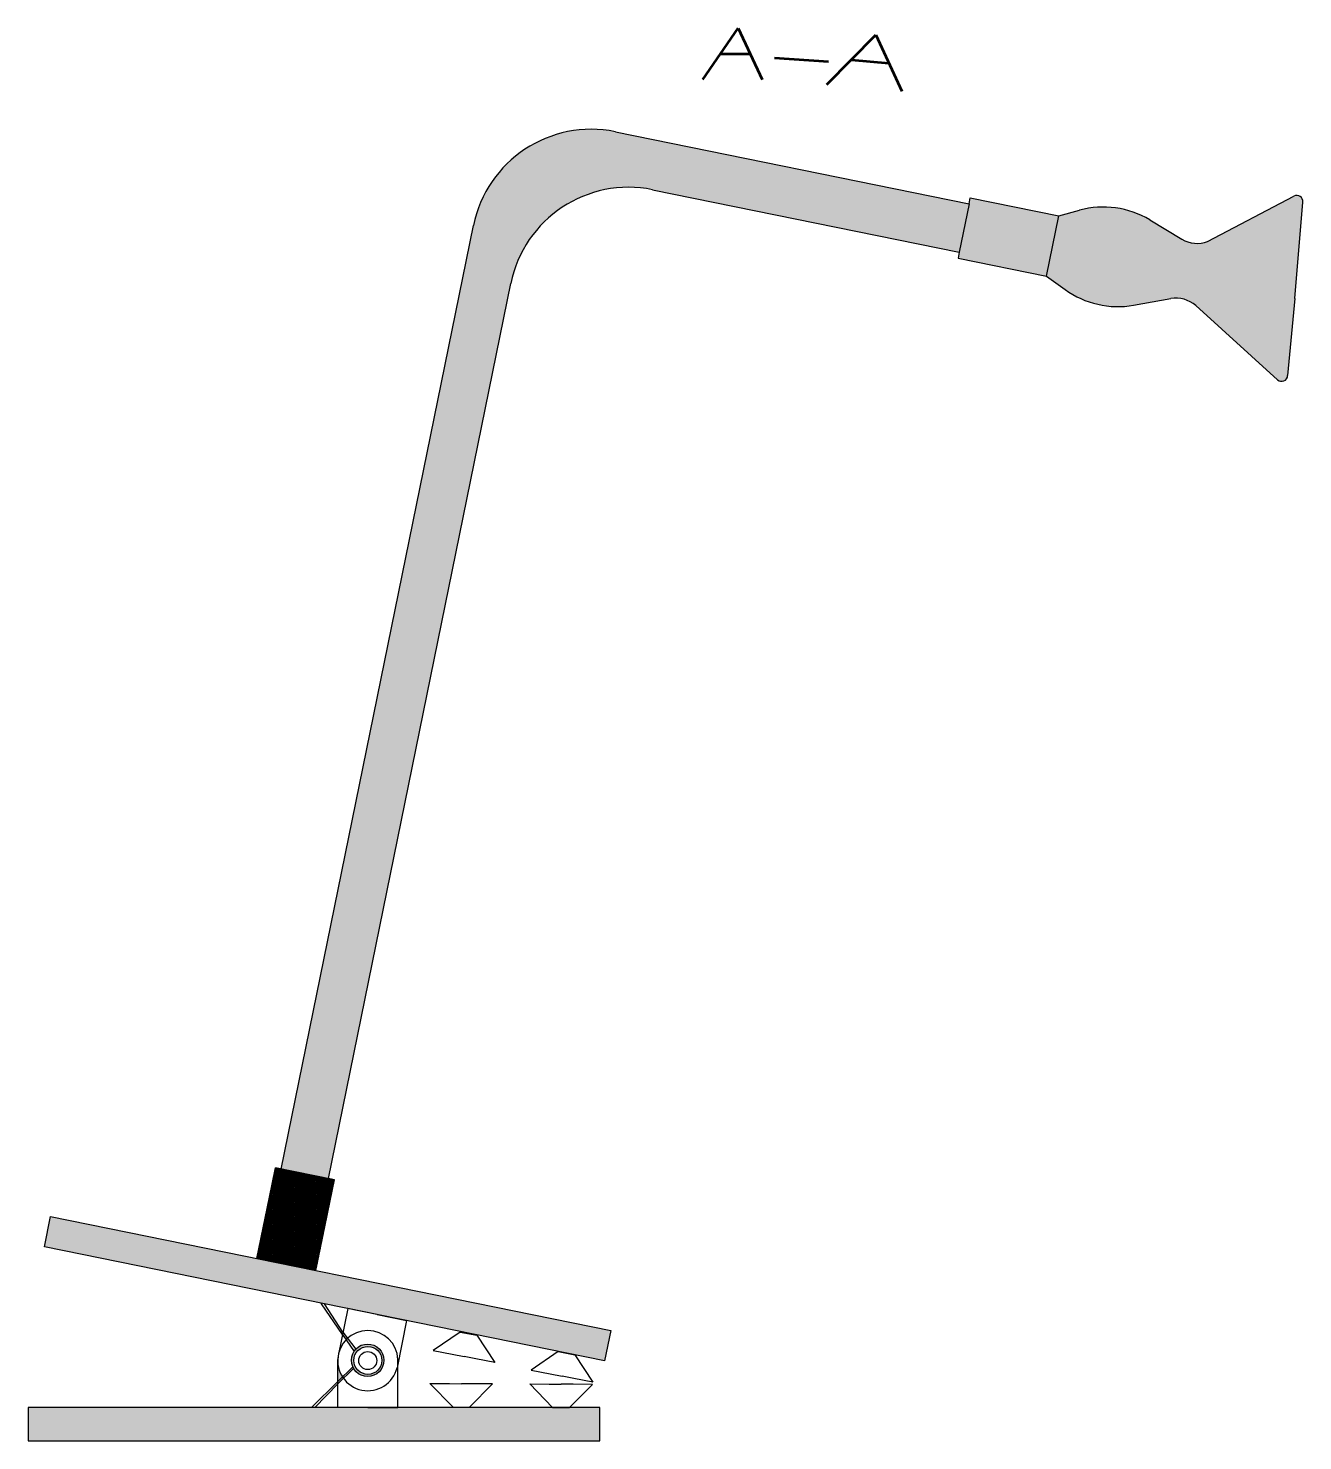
# Model space of a CAD drawing. Header units: inches. Extents: x 53 to 763, y -19 to 330.
# Drawn here: x 551.1 to 762.9, y 66.6 to 301.3 of the extents above; entities that cross this region are included whole.
import ezdxf

# ---------------------------------------------------------------- set-up
doc = ezdxf.new("R2010")
doc.units = ezdxf.units.IN
doc.header["$MEASUREMENT"] = 0
doc.linetypes.add('ACAD_ISO02W100', pattern=[15, 12, -3])
for name, color, linetype in [('capa1', 2, 'Continuous'), ('cositas de metal', 3, 'Continuous'), ('ventosas', 1, 'Continuous')]:
    doc.layers.add(name, color=color, linetype=linetype)
doc.layers.add('corte', color=4, linetype='ACAD_ISO02W100', lineweight=53)

msp = doc.modelspace()

# ---------------------------------------------------------------- hatches: boundary and pattern name
at = {"layer": 'capa1'}
h = msp.add_hatch(dxfattribs=at)
h.set_pattern_fill('ANSI35', color=256, angle=45)
h.paths.add_polyline_path([(762.944, 272.482, 0.5783415), (761.479, 273.409), (747.128, 265.846, -0.2260918), (742.846, 266.256), (737.512, 269.456, 0.204339), (725.854, 271.066), (722.378, 270.119), (720.341, 260.118), (723.455, 257.876, 0.2023667), (734.826, 255.277), (741.018, 256.369, -0.2260918), (745.164, 255.221), (758.765, 242.885, 0.6345614), (760.435, 243.581), (761.638, 256.368)])
h.paths.add_polyline_path([(722.378, 270.119), (707.679, 273.113), (707.48, 272.133), (705.841, 264.089), (705.642, 263.109), (720.34, 260.115)])
h.paths.add_polyline_path([(648.687, 284.108, 0.4142136), (625.098, 268.502), (593.165, 111.721), (600.998, 110.125), (631.293, 258.862, -0.4142136), (654.882, 274.468), (705.841, 264.089), (707.48, 272.133)])
h.paths.add_polyline_path([(601.984, 109.925), (592.185, 111.92), (591.187, 107.021), (589.12, 96.871), (598.918, 94.875)])
h.paths.add_polyline_path([(554.824, 103.856), (553.795, 98.804), (646.884, 79.844), (647.913, 84.896)])
h.paths.add_polyline_path([(646.101, 72.081), (551.101, 72.081), (551.101, 66.566), (646.101, 66.566)])
h = msp.add_hatch(dxfattribs=at)
h.set_pattern_fill('ANSI35', color=256, angle=45)
h.paths.add_polyline_path([(762.944, 272.482, 0.5783415), (761.479, 273.409), (747.128, 265.846, -0.2260918), (742.846, 266.256), (737.512, 269.456, 0.204339), (725.854, 271.066), (722.378, 270.119), (720.341, 260.118), (723.455, 257.876, 0.2023667), (734.826, 255.277), (741.018, 256.369, -0.2260918), (745.164, 255.221), (758.765, 242.885, 0.6345614), (760.435, 243.581), (761.638, 256.368)])
h.paths.add_polyline_path([(722.378, 270.119), (707.679, 273.113), (707.48, 272.133), (705.841, 264.089), (705.642, 263.109), (720.34, 260.115)])
h.paths.add_polyline_path([(707.48, 272.133), (648.687, 284.108, 0.4142136), (625.098, 268.502), (593.165, 111.721), (600.998, 110.125), (631.293, 258.862, -0.4142136), (654.882, 274.468), (705.841, 264.089)])
h.paths.add_polyline_path([(601.984, 109.925), (592.185, 111.92), (591.187, 107.021), (589.12, 96.871), (598.918, 94.875)])
h.paths.add_polyline_path([(554.824, 103.856), (553.795, 98.804), (646.884, 79.844), (647.913, 84.896)], flags=17)
h.paths.add_polyline_path([(646.101, 72.081), (551.101, 72.081), (551.101, 66.566), (646.101, 66.566)])
h.paths.add_polyline_path([(602.538, 79.697, -0.0191759), (602.538, 80.081), (602.538, 79.697, 0.13372), (603.326, 77.188), (605.037, 78.876, -0.1020725), (604.817, 79.943, -1), (610.212, 79.943, -0.7650225), (605.186, 78.581), (602.538, 76.007)])
h.paths.add_polyline_path([(609.873, 79.915, -1), (605.224, 79.915, -1)], flags=16)
h.paths.add_polyline_path([(606.038, 79.889, -1), (609.038, 79.889, -1)], flags=0)
h.paths.add_polyline_path([(554.824, 103.856), (553.795, 98.804), (599.752, 89.443), (646.884, 79.844), (647.913, 84.896)], flags=17)
h = msp.add_hatch(dxfattribs=at)
h.set_pattern_fill('ANSI35', color=256, scale=12, angle=45)
h.paths.add_polyline_path([(554.824, 103.856), (553.795, 98.804), (646.884, 79.844), (647.913, 84.896)])
h.paths.add_polyline_path([(601.984, 109.925), (592.185, 111.92), (591.187, 107.021), (589.12, 96.871), (598.918, 94.875)])
h.paths.add_polyline_path([(631.293, 258.862, -0.4142136), (654.882, 274.468), (705.841, 264.089), (707.48, 272.133), (648.687, 284.108, 0.4142136), (625.098, 268.502), (593.165, 111.721), (600.998, 110.125)])
h.paths.add_polyline_path([(762.944, 272.482, 0.5783415), (761.479, 273.409), (747.128, 265.846, -0.2260918), (742.846, 266.256), (737.512, 269.456, 0.204339), (725.854, 271.066), (722.378, 270.119), (720.341, 260.118), (723.455, 257.876, 0.2023667), (734.826, 255.277), (741.018, 256.369, -0.2260918), (745.164, 255.221), (758.765, 242.885, 0.6345614), (760.435, 243.581), (761.638, 256.368)])
h.paths.add_polyline_path([(722.378, 270.119), (707.679, 273.113), (707.48, 272.133), (705.841, 264.089), (705.642, 263.109), (720.34, 260.115)])
h.paths.add_polyline_path([(646.101, 72.081), (551.101, 72.081), (551.101, 66.566), (646.101, 66.566)])
h = msp.add_hatch(dxfattribs=at)
h.set_pattern_fill('ANSI35', color=256)
h.paths.add_polyline_path([(592.185, 111.92), (601.984, 109.925), (598.918, 94.875), (589.12, 96.871), (591.187, 107.021)])

# ---------------------------------------------------------------- linework, layer by layer
for p, q in [((648.687, 284.108), (707.48, 272.133)), ((648.687, 284.108), (707.48, 272.133)), ((654.882, 274.468), (705.841, 264.089)), ((707.48, 272.133), (707.679, 273.113)), ((707.679, 273.113), (722.378, 270.119)), ((747.128, 265.846), (761.479, 273.409)), ((761.638, 256.368), (762.938, 272.404)), ((707.48, 272.133), (705.841, 264.089)), ((720.34, 260.115), (722.378, 270.119)), ((722.378, 270.119), (725.854, 271.066)), ((593.165, 111.721), (625.098, 268.502)), ((737.512, 269.456), (742.846, 266.256)), ((705.841, 264.089), (705.642, 263.109)), ((705.642, 263.109), (720.34, 260.115)), ((600.998, 110.125), (631.293, 258.862)), ((720.341, 260.118), (723.455, 257.876)), ((734.826, 255.277), (741.018, 256.369)), ((761.638, 256.368), (760.435, 243.581)), ((745.164, 255.221), (758.765, 242.885)), ((591.187, 107.021), (592.185, 111.92)), ((592.185, 111.92), (601.984, 109.925)), ((592.185, 111.92), (593.165, 111.721)), ((598.918, 94.875), (601.984, 109.925)), ((601.984, 109.925), (601.004, 110.124)), ((589.12, 96.871), (591.187, 107.021)), ((598.918, 94.875), (589.12, 96.871)), ((604.197, 88.538), (602.601, 80.699)), ((609.097, 87.54), (604.197, 88.538)), ((609.097, 87.54), (613.996, 86.542)), ((613.996, 86.542), (612.4, 78.703)), ((602.538, 72.081), (602.538, 80.081)), ((612.538, 72.081), (612.538, 80.081)), ((607.538, 72.081), (602.538, 72.081)), ((607.538, 72.081), (612.538, 72.081))]:
    msp.add_line(p, q, dxfattribs=at)
for points in [[(592.185, 111.92), (591.187, 107.021), (589.12, 96.871), (598.918, 94.875), (601.984, 109.925)], [(554.824, 103.856), (647.913, 84.896), (646.884, 79.844), (553.795, 98.804)], [(551.101, 66.566), (646.101, 66.566), (646.101, 72.081), (551.101, 72.081)]]:
    msp.add_lwpolyline(points, close=True, dxfattribs=at)
for centre, radius, start, end in [((644.695, 264.51), 20, 78.48758, 168.48758), ((650.89, 254.87), 20, 78.48758, 168.48758), ((761.945, 272.524), 1, 353.10979, 117.78985), ((729.796, 256.593), 15, 59.04075, 105.23585), ((745.418, 270.544), 5, 239.04075, 290.0004), ((732.22, 270.049), 15, 234.24467, 280.00571), ((741.886, 251.445), 5, 49.04606, 100.00571), ((759.436, 243.626), 1, 227.79264, 357.38318), ((607.538, 79.889), 5.004, 2.19712, 177.80288), ((607.538, 79.889), 5.004, 170.6847, 346.29046)]:
    msp.add_arc(centre, radius, start, end, dxfattribs=at)
at = {"layer": 'corte'}
for p, q in [((663.256, 292.801), (669.128, 301.307)), ((669.128, 301.307), (673.082, 292.801)), ((683.866, 291.962), (691.965, 300.186)), ((691.965, 300.186), (696.318, 290.86)), ((666.192, 297.054), (671.105, 297.054)), ((675.119, 296.395), (684.106, 295.796)), ((687.916, 296.074), (694.142, 295.523))]:
    msp.add_line(p, q, dxfattribs=at)
at = {"layer": 'cositas de metal'}
for p, q in [((599.834, 89.324), (599.752, 89.443)), ((603.319, 84.226), (599.834, 89.324)), ((603.399, 84.618), (600.339, 89.324)), ((603.399, 84.618), (605.528, 81.769)), ((603.319, 84.226), (605.247, 81.406)), ((602.538, 76.412), (605.037, 78.876)), ((602.538, 76.007), (605.186, 78.581)), ((602.538, 76.412), (598.17, 72.104)), ((602.538, 76.007), (598.738, 72.081)), ((598.17, 72.104), (598.147, 72.081))]:
    msp.add_line(p, q, dxfattribs=at)
for centre, radius in [((607.514, 79.943), 2.698), ((607.549, 79.915), 2.325), ((607.538, 79.889), 1.5)]:
    msp.add_circle(centre, radius, dxfattribs=at)
at = {"layer": 'ventosas'}
for p, q in [((622.903, 84.628), (618.425, 81.549)), ((622.903, 84.628), (625.651, 84.091)), ((625.651, 84.091), (628.64, 79.552)), ((618.425, 81.549), (621.583, 80.93)), ((621.583, 80.93), (623.546, 80.547)), ((625.509, 80.163), (623.546, 80.547)), ((628.64, 79.552), (625.509, 80.163)), ((639.183, 81.39), (634.705, 78.31)), ((639.183, 81.39), (641.932, 80.852)), ((641.932, 80.852), (644.921, 76.313)), ((634.705, 78.31), (637.864, 77.692)), ((637.864, 77.692), (639.827, 77.308)), ((621.648, 72.179), (617.874, 76.09)), ((617.874, 76.09), (621.093, 76.065)), ((621.093, 76.065), (623.093, 76.05)), ((625.093, 76.034), (623.093, 76.05)), ((624.448, 72.157), (628.283, 76.008)), ((628.283, 76.008), (625.093, 76.034)), ((638.247, 72.103), (634.474, 76.014)), ((634.474, 76.014), (637.693, 75.99)), ((637.693, 75.99), (639.693, 75.974)), ((641.692, 75.958), (639.693, 75.974)), ((641.79, 76.924), (639.827, 77.308)), ((641.048, 72.081), (644.882, 75.932)), ((644.882, 75.932), (641.692, 75.958)), ((644.921, 76.313), (641.79, 76.924)), ((621.648, 72.179), (624.448, 72.157)), ((638.247, 72.103), (641.07, 72.103))]:
    msp.add_line(p, q, dxfattribs=at)

doc.saveas('drawing.dxf')
